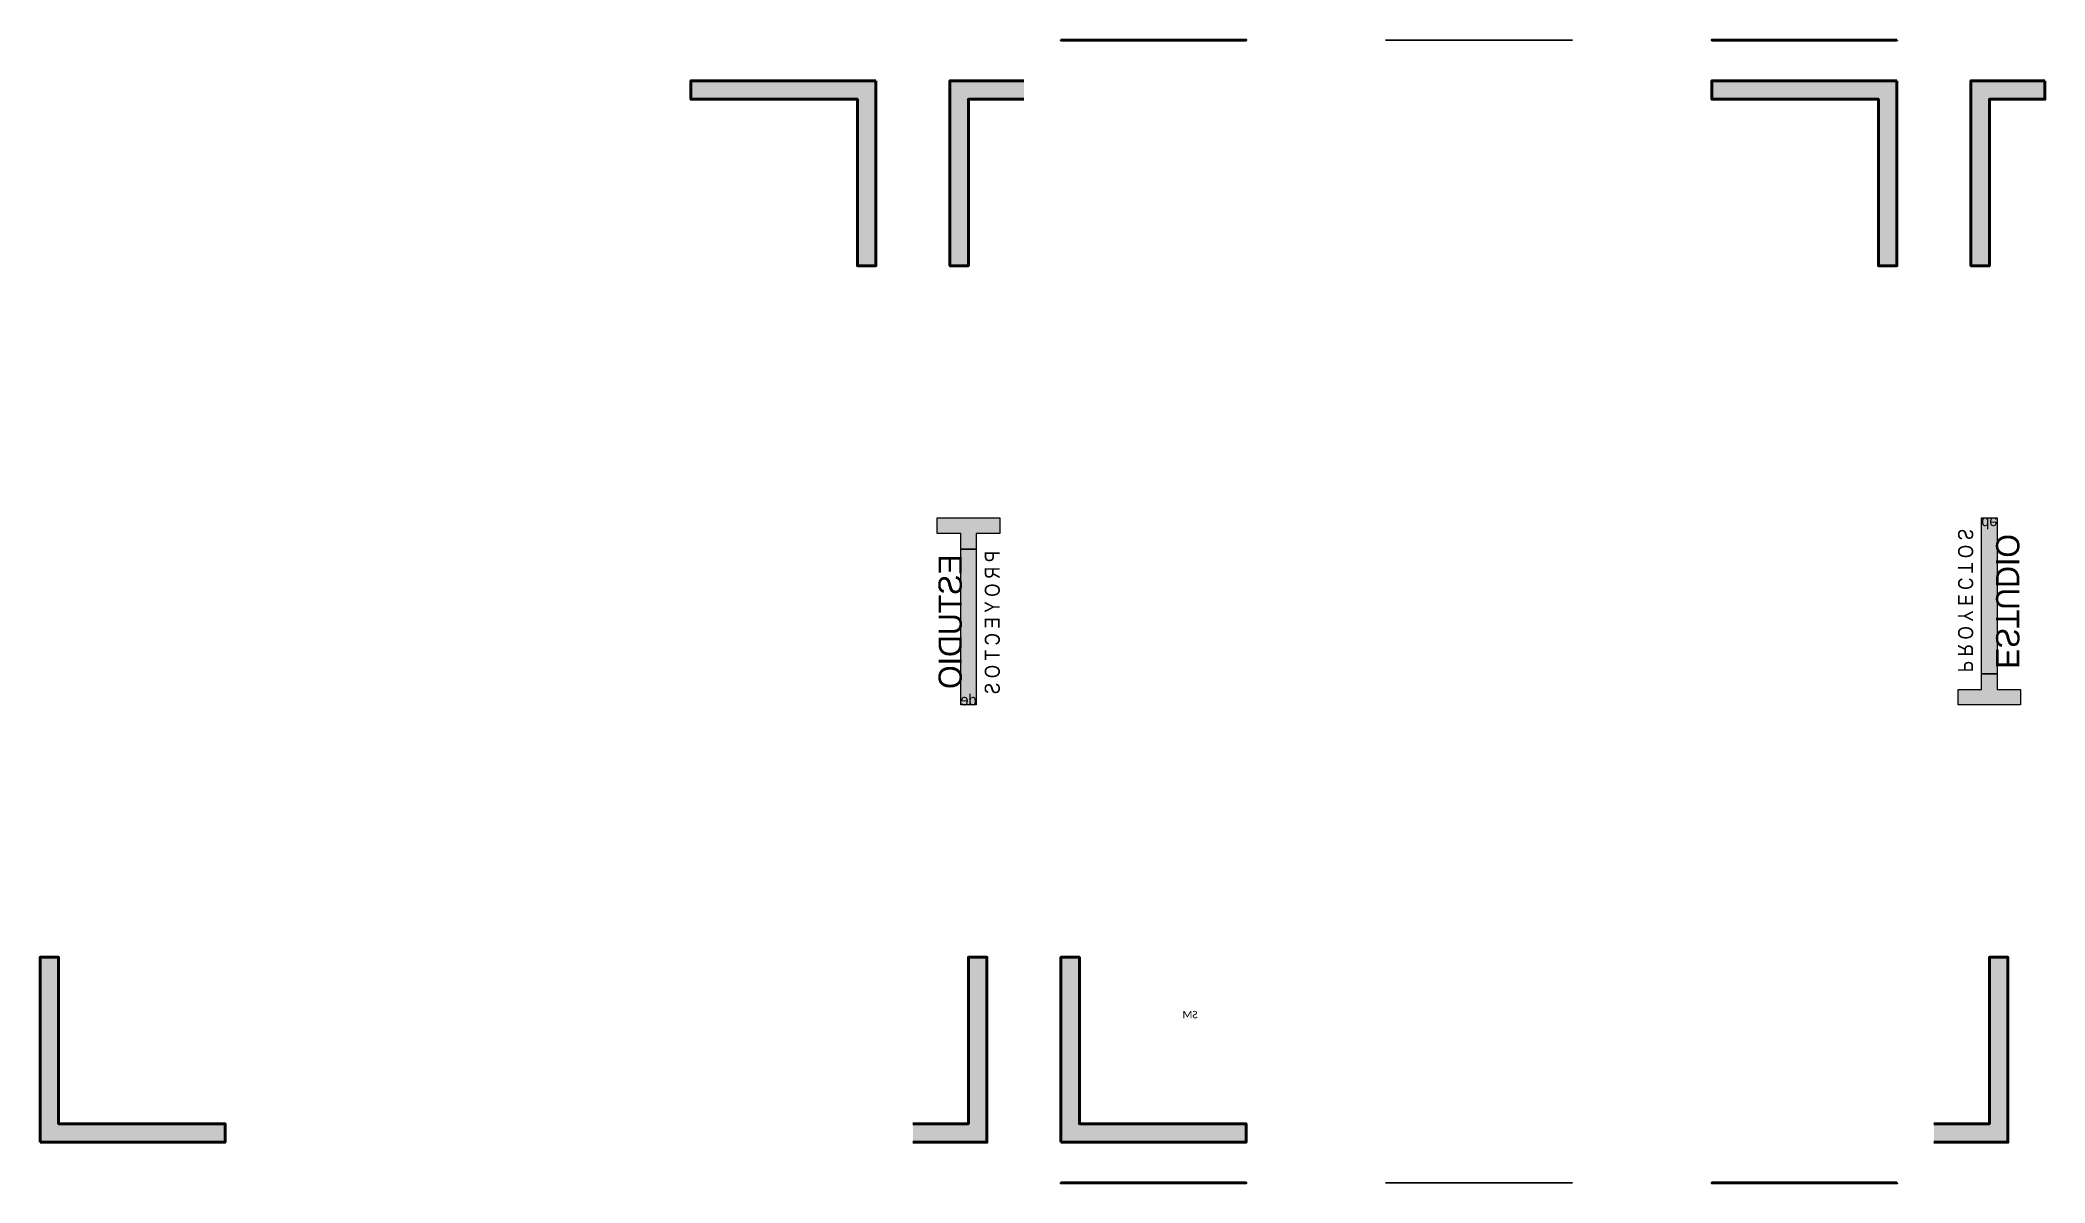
# Model space of a CAD drawing. Header units: metres. Extents: x -0.31 to 4.53, y -0.06 to 3.96.
# Drawn here: x 1.152 to 1.693, y 1.013 to 1.322 of the extents above; entities that cross this region are included whole.
import ezdxf
from ezdxf.enums import TextEntityAlignment as Align

# ---------------------------------------------------------------- set-up
doc = ezdxf.new("R2010")
doc.units = ezdxf.units.M
doc.layers.get('0').update_dxf_attribs({"color": 255, "plot": 0})
doc.layers.add('G-Title_layouts', color=7, linetype='Continuous', lineweight=50, true_color=0x323232)
doc.styles.add('CTDi Corporate', font='Skia.ttf')
doc.styles.get("Standard").update_dxf_attribs({"font": 'Candara.ttf'})

msp = doc.modelspace()

# ---------------------------------------------------------------- texts
at = {"layer": 'G-Title_layouts', "color": 30, "linetype": 'Continuous', "true_color": 0xfa7d00, "extrusion": (2.24964e-32, 1, 1.83697e-16), "style": 'CTDi Corporate', "width": 0.8375}
msp.add_text('P R O Y E C T O S', height=0.0040638, rotation=180, dxfattribs=at).set_placement((-1.54348, -0.00532, 1.32244), align=Align.BOTTOM_CENTER)
at = {"layer": 'G-Title_layouts', "color": 18, "linetype": 'Continuous', "true_color": 0x000000, "extrusion": (2.24964e-32, 1, 1.83697e-16), "style": 'CTDi Corporate', "width": 0.975}
msp.add_text('ESTUDIO', height=0.00628, rotation=180, dxfattribs=at).set_placement((-1.54327, -0.01493, 1.32244), align=Align.BOTTOM_CENTER)
at = {"layer": 'G-Title_layouts', "color": 7, "linetype": 'Continuous', "lineweight": 100, "true_color": 0xfefefe, "transparency": 33554687, "extrusion": (2.24964e-32, 1, 1.83697e-16), "style": 'CTDi Corporate', "width": 0.975}
msp.add_text('de', height=0.003002, rotation=270, dxfattribs=at).set_placement((-1.56682, -0.015, 1.32244), align=Align.BOTTOM_CENTER)
at = {"layer": 'G-Title_layouts', "color": 7, "linetype": 'Continuous', "lineweight": 100, "true_color": 0xfefefe, "transparency": 33554687, "extrusion": (-1.22465e-16, 0, -1), "style": 'CTDi Corporate', "width": 0.975}
msp.add_text('de', height=0.003002, rotation=180, dxfattribs=at).set_placement((-1.67847, 1.19423, 0.031), align=Align.BOTTOM_CENTER)
at = {"layer": 'G-Title_layouts', "color": 30, "linetype": 'Continuous', "true_color": 0xfa7d00, "extrusion": (-1.22465e-16, 0, -1), "style": 'CTDi Corporate', "width": 0.8375}
for rotation, p in [(90, (-1.66879, 1.17089, 0.031)), (270, (-1.41225, 1.16498, 0.031))]:
    msp.add_text('P R O Y E C T O S', height=0.0040638, rotation=rotation, dxfattribs=at).set_placement(p, align=Align.BOTTOM_CENTER)
at = {"layer": 'G-Title_layouts', "color": 18, "linetype": 'Continuous', "true_color": 0x000000, "extrusion": (-1.22465e-16, 0, -1), "style": 'CTDi Corporate', "width": 0.975}
for rotation, p in [(90, (-1.6784, 1.17068, 0.031)), (270, (-1.40264, 1.16519, 0.031))]:
    msp.add_text('ESTUDIO', height=0.00628, rotation=rotation, dxfattribs=at).set_placement(p, align=Align.BOTTOM_CENTER)
at = {"layer": 'G-Title_layouts', "color": 7, "linetype": 'Continuous', "lineweight": 100, "true_color": 0xfefefe, "transparency": 33554687, "extrusion": (-1.22465e-16, 0, -1), "style": 'CTDi Corporate', "width": 0.975}
msp.add_text('de', height=0.003002, dxfattribs=at).set_placement((-1.40257, 1.14165, 0.031), align=Align.BOTTOM_CENTER)
at = {"layer": 'G-Title_layouts', "linetype": 'Continuous', "lineweight": 5, "extrusion": (-1.22465e-16, 0, -1)}
msp.add_text('SM', height=0.002, dxfattribs=at).set_placement((-1.4645, 1.05995, 0.031), align=Align.TOP_LEFT)
at = {"layer": 'G-Title_layouts', "color": 7, "linetype": 'Continuous', "lineweight": 100, "true_color": 0xfefefe, "transparency": 33554687, "extrusion": (-7.4988e-33, -1, -6.12323e-17), "style": 'CTDi Corporate', "width": 0.975}
msp.add_text('de', height=0.003002, rotation=270, dxfattribs=at).set_placement((1.51423, -0.015, -1.01344), align=Align.BOTTOM_CENTER)
at = {"layer": 'G-Title_layouts', "color": 30, "linetype": 'Continuous', "true_color": 0xfa7d00, "extrusion": (-7.4988e-33, -1, -6.12323e-17), "style": 'CTDi Corporate', "width": 0.8375}
msp.add_text('P R O Y E C T O S', height=0.0040638, rotation=180, dxfattribs=at).set_placement((1.53757, -0.00532, -1.01344), align=Align.BOTTOM_CENTER)
at = {"layer": 'G-Title_layouts', "color": 18, "linetype": 'Continuous', "true_color": 0x000000, "extrusion": (-7.4988e-33, -1, -6.12323e-17), "style": 'CTDi Corporate', "width": 0.975}
msp.add_text('ESTUDIO', height=0.00628, rotation=180, dxfattribs=at).set_placement((1.53778, -0.01493, -1.01344), align=Align.BOTTOM_CENTER)

# ---------------------------------------------------------------- hatches: boundary and pattern name
at = {"true_color": 0x000000, "extrusion": (2.24964e-32, 1, 1.83697e-16)}
h = msp.add_hatch(color=18, dxfattribs=at)
h.dxf.hatch_style = 1
h.paths.add_polyline_path([(-1.43257, -0.015), (-1.43257, -0.03), (-1.42757, -0.03), (-1.42757, -0.01), (-1.47757, -0.01), (-1.47757, -0.015)])
h = msp.add_hatch(color=18, dxfattribs=at)
h.dxf.hatch_style = 1
h.paths.add_polyline_path([(-1.64847, -0.015), (-1.64847, 0), (-1.65347, 0), (-1.65347, -0.02), (-1.60347, -0.02), (-1.60347, -0.015)])
at = {"true_color": 0x000000, "extrusion": (-1.22465e-16, 0, -1)}
h = msp.add_hatch(color=18, dxfattribs=at)
h.dxf.hatch_style = 1
h.paths.add_polyline_path([(-1.32757, 1.30644), (-1.32757, 1.31144), (-1.37757, 1.31144), (-1.37757, 1.26144), (-1.37257, 1.26144), (-1.37257, 1.30644)])
h = msp.add_hatch(color=18, dxfattribs=at)
h.dxf.hatch_style = 1
h.paths.add_polyline_path([(-1.40257, 1.30644), (-1.40257, 1.26144), (-1.39757, 1.26144), (-1.39757, 1.31144), (-1.41757, 1.31144), (-1.41757, 1.30644)])
h = msp.add_hatch(color=18, dxfattribs=at)
h.dxf.hatch_style = 1
h.paths.add_polyline_path([(-1.60347, 1.30644), (-1.60347, 1.31144), (-1.65347, 1.31144), (-1.65347, 1.26144), (-1.64847, 1.26144), (-1.64847, 1.30644)])
h = msp.add_hatch(color=18, dxfattribs=at)
h.dxf.hatch_style = 1
h.paths.add_polyline_path([(-1.67847, 1.30644), (-1.67847, 1.26144), (-1.67347, 1.26144), (-1.67347, 1.31144), (-1.69347, 1.31144), (-1.69347, 1.30644)])
h = msp.add_hatch(color=18, dxfattribs=at)
h.dxf.hatch_style = 1
h.paths.add_polyline_path([(-1.15167, 1.02444), (-1.15167, 1.07444), (-1.15667, 1.07444), (-1.15667, 1.02944), (-1.20167, 1.02944), (-1.20167, 1.02444)])
h = msp.add_hatch(color=18, dxfattribs=at)
h.dxf.hatch_style = 1
h.paths.add_polyline_path([(-1.40257, 1.02944), (-1.40257, 1.07444), (-1.40757, 1.07444), (-1.40757, 1.02444), (-1.38757, 1.02444), (-1.38757, 1.02944)])
h = msp.add_hatch(color=18, dxfattribs=at)
h.dxf.hatch_style = 1
h.paths.add_polyline_path([(-1.42757, 1.02444), (-1.42757, 1.07444), (-1.43257, 1.07444), (-1.43257, 1.02944), (-1.47757, 1.02944), (-1.47757, 1.02444)])
h = msp.add_hatch(color=18, dxfattribs=at)
h.dxf.hatch_style = 1
h.paths.add_polyline_path([(-1.67847, 1.02944), (-1.67847, 1.07444), (-1.68347, 1.07444), (-1.68347, 1.02444), (-1.66347, 1.02444), (-1.66347, 1.02944)])
at = {"true_color": 0x000000, "extrusion": (-7.4988e-33, -1, -6.12323e-17)}
h = msp.add_hatch(color=18, dxfattribs=at)
h.dxf.hatch_style = 1
h.paths.add_polyline_path([(1.43257, -0.015), (1.43257, 0), (1.42757, 0), (1.42757, -0.02), (1.47757, -0.02), (1.47757, -0.015)])
h = msp.add_hatch(color=18, dxfattribs=at)
h.dxf.hatch_style = 1
h.paths.add_polyline_path([(1.64847, -0.015), (1.64847, -0.03), (1.65347, -0.03), (1.65347, -0.01), (1.60347, -0.01), (1.60347, -0.015)])
at = {"layer": 'G-Title_layouts', "linetype": 'Continuous', "true_color": 0xfa7d00, "extrusion": (2.24964e-32, 1, 1.83697e-16)}
h = msp.add_hatch(color=30, dxfattribs=at)
h.dxf.hatch_style = 1
h.paths.add_polyline_path([(-1.51945, -0.01711), (-1.51945, -0.02343), (-1.51524, -0.02343), (-1.51524, -0.00657), (-1.51945, -0.00657), (-1.51945, -0.01289), (-1.52367, -0.01289), (-1.52367, -0.01711)])
at = {"layer": 'G-Title_layouts', "linetype": 'Continuous', "lineweight": 15, "true_color": 0x000000, "extrusion": (2.24964e-32, 1, 1.83697e-16)}
h = msp.add_hatch(color=18, dxfattribs=at)
h.dxf.hatch_style = 1
h.paths.add_polyline_path([(-1.56581, -0.01711), (-1.52367, -0.01711), (-1.52367, -0.01289), (-1.56581, -0.01289)])
at = {"layer": 'G-Title_layouts', "linetype": 'Continuous', "true_color": 0xfa7d00, "extrusion": (-1.22465e-16, 0, -1)}
h = msp.add_hatch(color=30, dxfattribs=at)
h.dxf.hatch_style = 1
h.paths.add_polyline_path([(-1.40047, 1.18901), (-1.39414, 1.18901), (-1.39414, 1.19322), (-1.411, 1.19322), (-1.411, 1.18901), (-1.40468, 1.18901), (-1.40468, 1.18479), (-1.40047, 1.18479)])
at = {"layer": 'G-Title_layouts', "linetype": 'Continuous', "lineweight": 15, "true_color": 0x000000, "extrusion": (-1.22465e-16, 0, -1)}
h = msp.add_hatch(color=18, dxfattribs=at)
h.dxf.hatch_style = 1
h.paths.add_polyline_path([(-1.68058, 1.19322), (-1.68058, 1.15108), (-1.67637, 1.15108), (-1.67637, 1.19322)])
h = msp.add_hatch(color=18, dxfattribs=at)
h.dxf.hatch_style = 1
h.paths.add_polyline_path([(-1.40047, 1.14266), (-1.40047, 1.18479), (-1.40468, 1.18479), (-1.40468, 1.14266)])
at = {"layer": 'G-Title_layouts', "linetype": 'Continuous', "true_color": 0xfa7d00, "extrusion": (-1.22465e-16, 0, -1)}
h = msp.add_hatch(color=30, dxfattribs=at)
h.dxf.hatch_style = 1
h.paths.add_polyline_path([(-1.68058, 1.14687), (-1.6869, 1.14687), (-1.6869, 1.14266), (-1.67004, 1.14266), (-1.67004, 1.14687), (-1.67637, 1.14687), (-1.67637, 1.15108), (-1.68058, 1.15108)])
at = {"layer": 'G-Title_layouts', "linetype": 'Continuous', "lineweight": 15, "true_color": 0x000000, "extrusion": (-7.4988e-33, -1, -6.12323e-17)}
h = msp.add_hatch(color=18, dxfattribs=at)
h.dxf.hatch_style = 1
h.paths.add_polyline_path([(1.51524, -0.01711), (1.55738, -0.01711), (1.55738, -0.01289), (1.51524, -0.01289)])
at = {"layer": 'G-Title_layouts', "linetype": 'Continuous', "true_color": 0xfa7d00, "extrusion": (-7.4988e-33, -1, -6.12323e-17)}
h = msp.add_hatch(color=30, dxfattribs=at)
h.dxf.hatch_style = 1
h.paths.add_polyline_path([(1.56159, -0.01711), (1.56159, -0.02343), (1.56581, -0.02343), (1.56581, -0.00657), (1.56159, -0.00657), (1.56159, -0.01289), (1.55738, -0.01289), (1.55738, -0.01711)])

# ---------------------------------------------------------------- linework, layer by layer
at = {"layer": 'G-Title_layouts', "color": 18, "true_color": 0x000000, "extrusion": (2.24964e-32, 1, 1.83697e-16), "elevation": 1.32244}
for points in [[(-1.43257, -0.03), (-1.43257, -0.015), (-1.47757, -0.015), (-1.47757, -0.01), (-1.42757, -0.01), (-1.42757, -0.03)], [(-1.64847, 0), (-1.64847, -0.015), (-1.60347, -0.015), (-1.60347, -0.02), (-1.65347, -0.02), (-1.65347, 0)]]:
    msp.add_lwpolyline(points, dxfattribs=at)
at = {"layer": 'G-Title_layouts', "linetype": 'Continuous', "lineweight": 15, "extrusion": (2.24964e-32, 1, 1.83697e-16), "elevation": 1.32244}
for points in [[(-1.52367, -0.01711), (-1.51945, -0.01711), (-1.51945, -0.02343), (-1.51524, -0.02343), (-1.51524, -0.00657), (-1.51945, -0.00657), (-1.51945, -0.01289), (-1.52367, -0.01289)], [(-1.56581, -0.01711), (-1.52367, -0.01711), (-1.52367, -0.01289), (-1.56581, -0.01289)]]:
    msp.add_lwpolyline(points, close=True, dxfattribs=at)
at = {"layer": 'G-Title_layouts', "color": 18, "true_color": 0x000000, "extrusion": (-1.22465e-16, 0, -1), "elevation": 0.031}
for points in [[(-1.37757, 1.31144), (-1.32757, 1.31144), (-1.32757, 1.30644), (-1.37257, 1.30644), (-1.37257, 1.26144), (-1.37757, 1.26144)], [(-1.65347, 1.31144), (-1.60347, 1.31144), (-1.60347, 1.30644), (-1.64847, 1.30644), (-1.64847, 1.26144), (-1.65347, 1.26144)], [(-1.69347, 1.31144), (-1.67347, 1.31144), (-1.67347, 1.26144), (-1.67847, 1.26144), (-1.67847, 1.30644), (-1.69347, 1.30644)], [(-1.15167, 1.02444), (-1.15167, 1.07444), (-1.15667, 1.07444), (-1.15667, 1.02944), (-1.20167, 1.02944), (-1.20167, 1.02444)], [(-1.42757, 1.02444), (-1.47757, 1.02444), (-1.47757, 1.02944), (-1.43257, 1.02944), (-1.43257, 1.07444), (-1.42757, 1.07444)]]:
    msp.add_lwpolyline(points, close=True, dxfattribs=at)
for points in [[(-1.41757, 1.31144), (-1.39757, 1.31144), (-1.39757, 1.26144), (-1.40257, 1.26144), (-1.40257, 1.30644), (-1.41757, 1.30644)], [(-1.38757, 1.02444), (-1.40757, 1.02444), (-1.40757, 1.07444), (-1.40257, 1.07444), (-1.40257, 1.02944), (-1.38757, 1.02944)], [(-1.66347, 1.02444), (-1.68347, 1.02444), (-1.68347, 1.07444), (-1.67847, 1.07444), (-1.67847, 1.02944), (-1.66347, 1.02944)]]:
    msp.add_lwpolyline(points, dxfattribs=at)
at = {"layer": 'G-Title_layouts', "linetype": 'Continuous', "lineweight": 15, "extrusion": (-1.22465e-16, 0, -1), "elevation": 0.031}
for points in [[(-1.40047, 1.18479), (-1.40047, 1.18901), (-1.39414, 1.18901), (-1.39414, 1.19322), (-1.411, 1.19322), (-1.411, 1.18901), (-1.40468, 1.18901), (-1.40468, 1.18479)], [(-1.68058, 1.19322), (-1.68058, 1.15108), (-1.67637, 1.15108), (-1.67637, 1.19322)], [(-1.40047, 1.14266), (-1.40047, 1.18479), (-1.40468, 1.18479), (-1.40468, 1.14266)], [(-1.68058, 1.15108), (-1.68058, 1.14687), (-1.6869, 1.14687), (-1.6869, 1.14266), (-1.67004, 1.14266), (-1.67004, 1.14687), (-1.67637, 1.14687), (-1.67637, 1.15108)]]:
    msp.add_lwpolyline(points, close=True, dxfattribs=at)
at = {"layer": 'G-Title_layouts', "color": 18, "true_color": 0x000000, "extrusion": (-7.4988e-33, -1, -6.12323e-17), "elevation": -1.01344}
for points in [[(1.43257, 0), (1.43257, -0.015), (1.47757, -0.015), (1.47757, -0.02), (1.42757, -0.02), (1.42757, 0)], [(1.64847, -0.03), (1.64847, -0.015), (1.60347, -0.015), (1.60347, -0.01), (1.65347, -0.01), (1.65347, -0.03)]]:
    msp.add_lwpolyline(points, dxfattribs=at)
at = {"layer": 'G-Title_layouts', "linetype": 'Continuous', "lineweight": 15, "extrusion": (-7.4988e-33, -1, -6.12323e-17), "elevation": -1.01344}
for points in [[(1.51524, -0.01711), (1.55738, -0.01711), (1.55738, -0.01289), (1.51524, -0.01289)], [(1.55738, -0.01711), (1.56159, -0.01711), (1.56159, -0.02343), (1.56581, -0.02343), (1.56581, -0.00657), (1.56159, -0.00657), (1.56159, -0.01289), (1.55738, -0.01289)]]:
    msp.add_lwpolyline(points, close=True, dxfattribs=at)

msp.set_redraw_order([(e.dxf.handle, doc.entitydb.next_handle()) for e in msp.query("TEXT MTEXT ATTDEF DIMENSION ARC_DIMENSION")])  # texts and dimensions are drawn at this point

doc.saveas('drawing.dxf')
